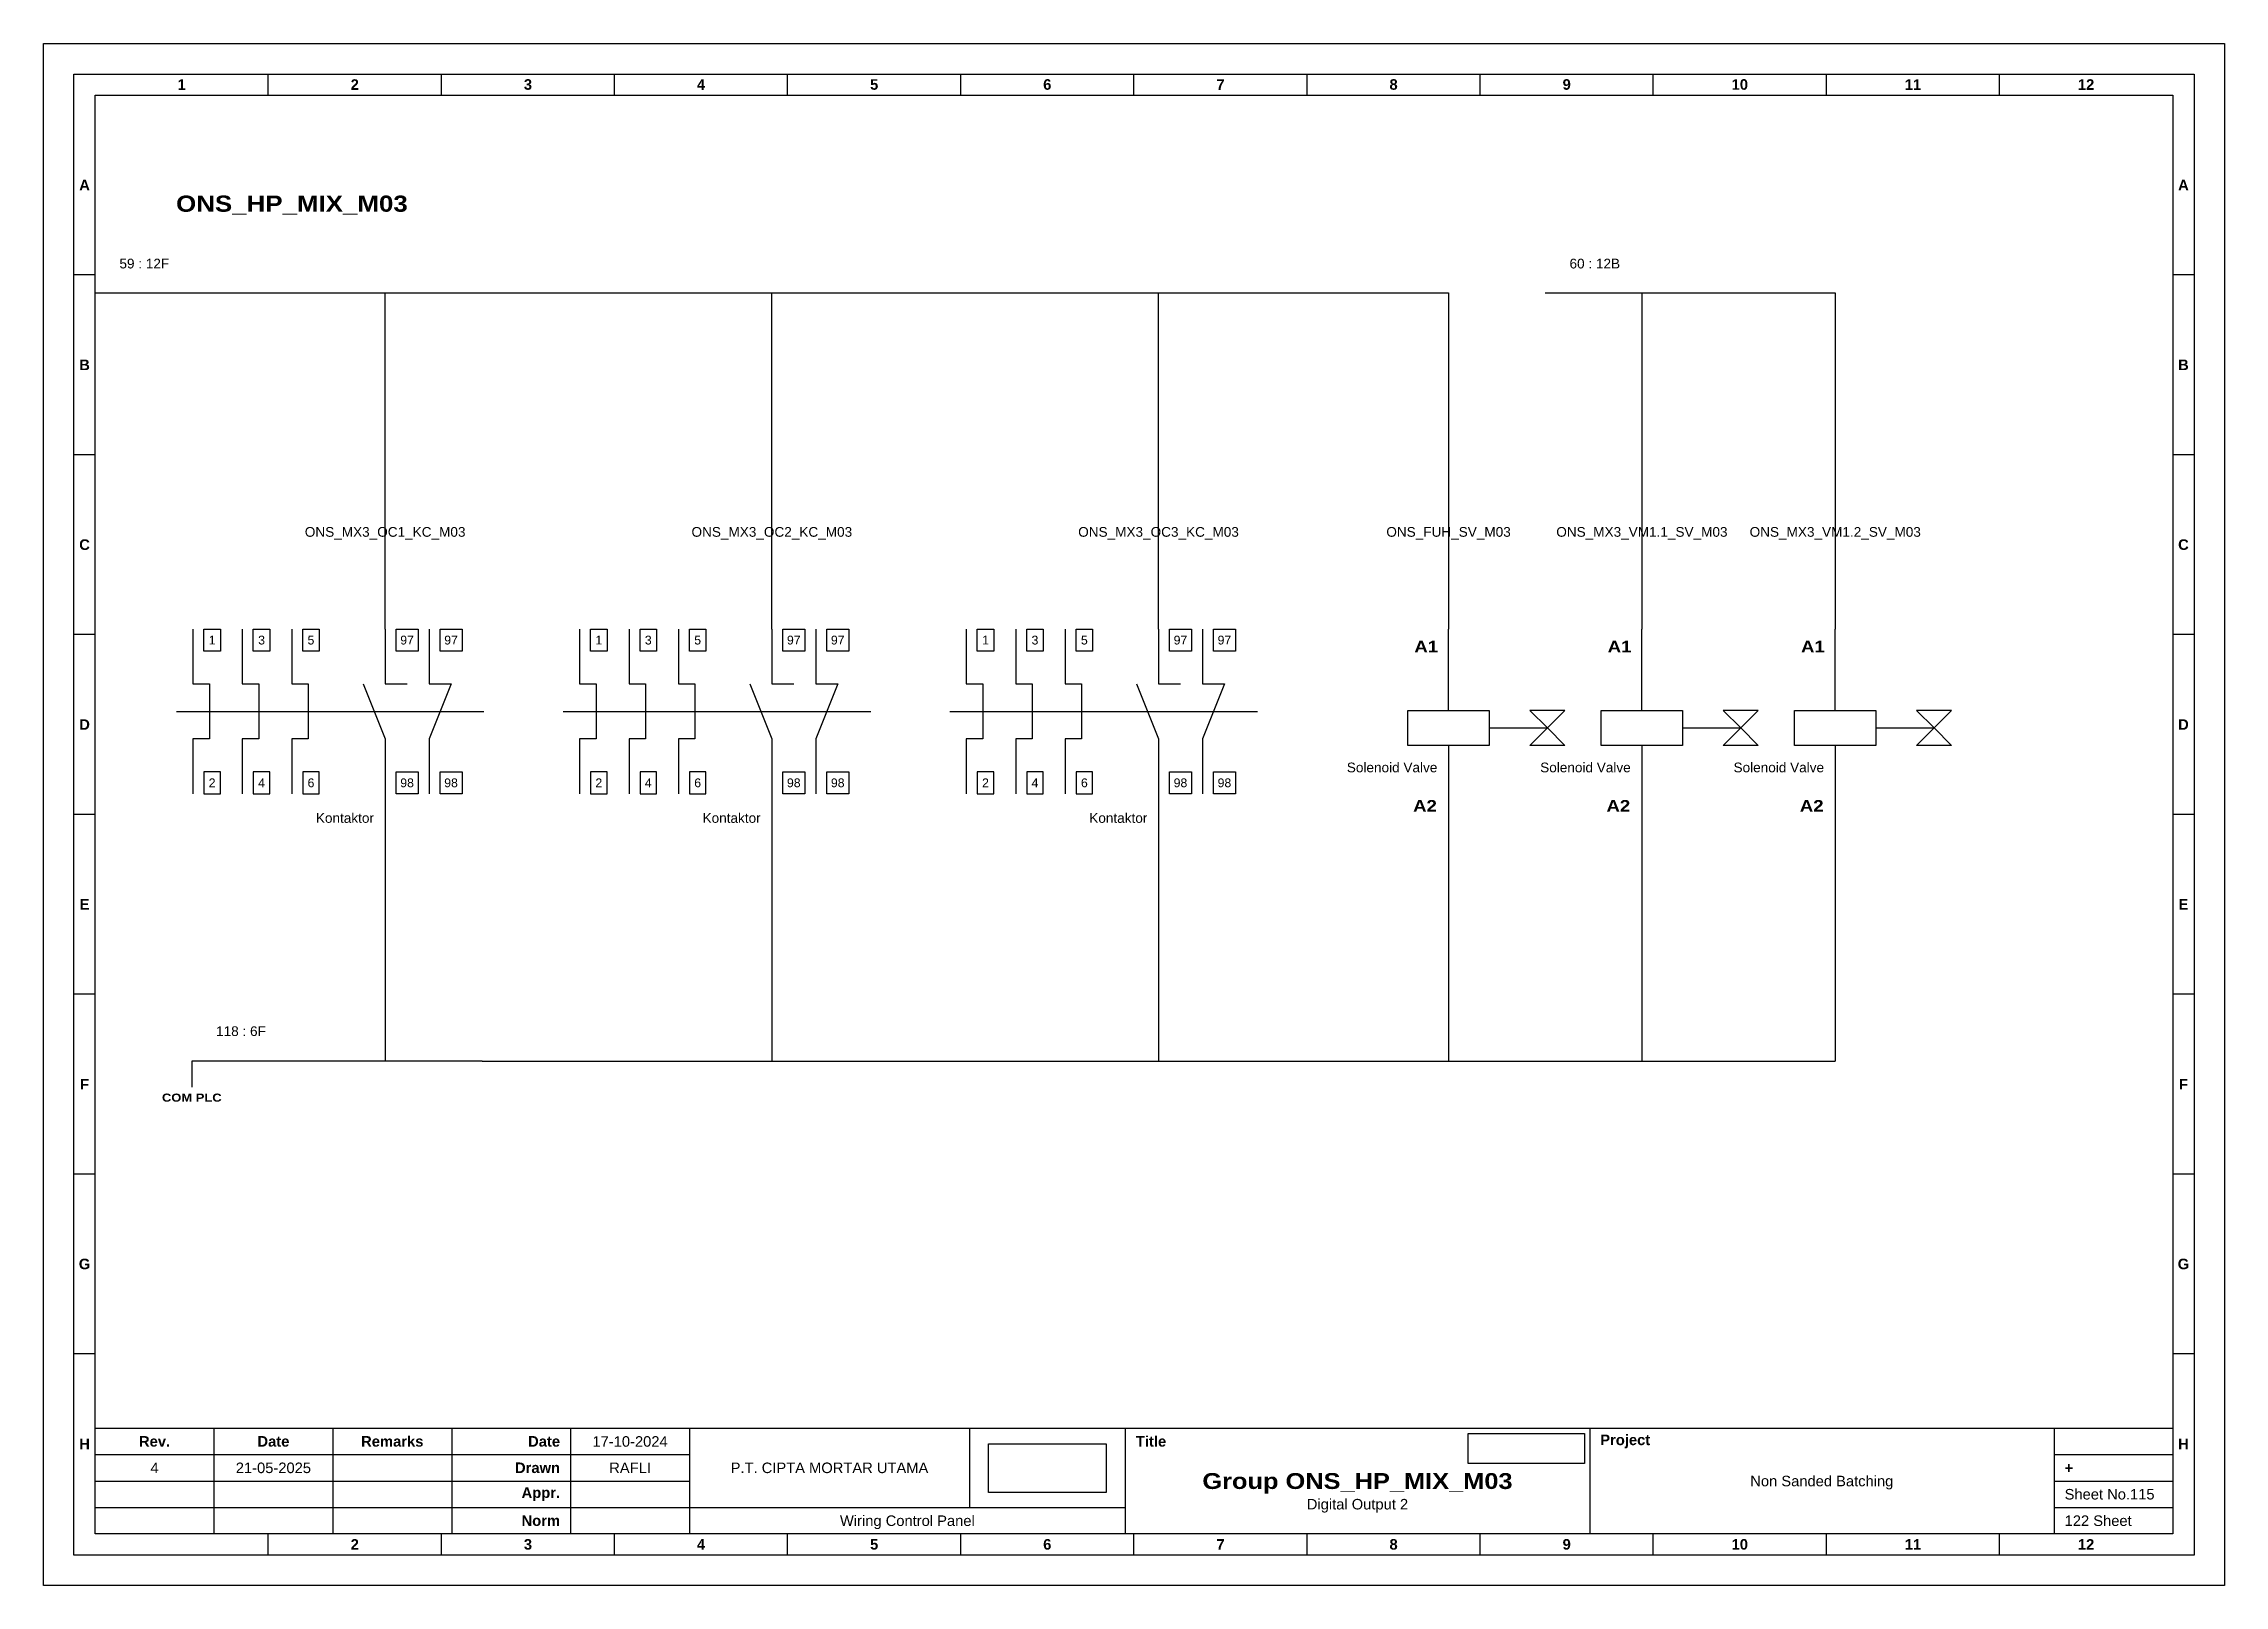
# Model space of a CAD drawing. Header units: centimetres. Extents: x 960 to 2473, y 652 to 2370.
# Drawn here: x 1892.6 to 2162, y 890.1 to 1080.5 of the extents above; entities that cross this region are included whole.
import ezdxf
from ezdxf.enums import TextEntityAlignment as Align

# ---------------------------------------------------------------- set-up
doc = ezdxf.new("R2010")
doc.units = ezdxf.units.CM
doc.header["$MEASUREMENT"] = 0
doc.styles.add('Bold', font='ariblk.ttf', dxfattribs={"height": 25.4})
doc.styles.get("Standard").update_dxf_attribs({"font": 'arial.ttf'})
picture_1 = doc.add_image_def('image1.png', size_in_pixel=(2048, 847))
picture_2 = doc.add_image_def('image2.png', size_in_pixel=(2092, 542))

msp = doc.modelspace()

# ---------------------------------------------------------------- texts
at = {"ltscale": 500, "style": 'Bold'}
msp.add_text('ONS_HP_MIX_M03', height=2, dxfattribs=at).set_placement((1908.98, 1059.7))
at = {"ltscale": 500}
for s, p in [('59 : 12F', (1901.98, 1053.9)), ('60 : 12B', (2081.08, 1053.9)), ('118 : 6F', (1913.92, 959.1))]:
    msp.add_text(s, height=1.2, dxfattribs=at).set_placement(p, align=Align.TOP_LEFT)
at = {"ltscale": 50}
for s, p in [('ONS_MX3_OC1_KC_M03', (1934.8, 1020.16)), ('ONS_MX3_OC2_KC_M03', (1982.56, 1020.16)), ('ONS_MX3_OC3_KC_M03', (2030.32, 1020.16)), ('ONS_FUH_SV_M03', (2066.14, 1020.16)), ('ONS_MX3_VM1.1_SV_M03', (2090.02, 1020.16)), ('ONS_MX3_VM1.2_SV_M03', (2113.9, 1020.16))]:
    msp.add_text(s, height=1.2, dxfattribs=at).set_placement(p, align=Align.MIDDLE_CENTER)
at = {"ltscale": 500}
for s, height, p in [('1', 1.09, (1913.43, 1006.8)), ('3', 1.09, (1919.54, 1006.8)), ('5', 1.09, (1925.64, 1006.8)), ('97', 1.085, (1937.51, 1006.8)), ('97', 1.085, (1942.94, 1006.8)), ('1', 1.09, (1961.19, 1006.8)), ('3', 1.09, (1967.3, 1006.8)), ('5', 1.09, (1973.4, 1006.8)), ('97', 1.085, (1985.27, 1006.8)), ('97', 1.085, (1990.7, 1006.8)), ('1', 1.09, (2008.95, 1006.8)), ('3', 1.09, (2015.06, 1006.8)), ('5', 1.09, (2021.16, 1006.8)), ('97', 1.085, (2033.03, 1006.8)), ('97', 1.085, (2038.46, 1006.8)), ('2', 1.09, (1913.43, 989.17)), ('4', 1.09, (1919.54, 989.17)), ('6', 1.09, (1925.64, 989.17)), ('98', 1.085, (1937.51, 989.17)), ('98', 1.085, (1942.94, 989.17)), ('2', 1.09, (1961.19, 989.17)), ('4', 1.09, (1967.3, 989.17)), ('6', 1.09, (1973.4, 989.17)), ('98', 1.085, (1985.27, 989.17)), ('98', 1.085, (1990.7, 989.17)), ('2', 1.09, (2008.95, 989.17)), ('4', 1.09, (2015.06, 989.17)), ('6', 1.09, (2021.16, 989.17)), ('98', 1.085, (2033.03, 989.17)), ('98', 1.085, (2038.46, 989.17))]:
    msp.add_text(s, height=height, dxfattribs=at).set_placement(p, align=Align.MIDDLE_CENTER)
at = {"ltscale": 500, "style": 'Bold'}
for p in [(2064.85, 1006.72), (2088.73, 1006.72), (2112.61, 1006.72)]:
    msp.add_text('A1', height=1.436, dxfattribs=at).set_placement(p, align=Align.TOP_RIGHT)
at = {"ltscale": 50}
for s, p in [('Solenoid Valve', (2064.76, 990.11)), ('Solenoid Valve', (2088.64, 990.11)), ('Solenoid Valve', (2112.52, 990.11)), ('Kontaktor', (1933.42, 983.87)), ('Kontaktor', (1981.18, 983.87)), ('Kontaktor', (2028.94, 983.87))]:
    msp.add_text(s, height=1.2, dxfattribs=at).set_placement(p, align=Align.BOTTOM_RIGHT)
at = {"ltscale": 500, "style": 'Bold'}
for p in [(2064.7, 985.18), (2088.58, 985.18), (2112.46, 985.18)]:
    msp.add_text('A2', height=1.436, dxfattribs=at).set_placement(p, align=Align.BOTTOM_RIGHT)
at = {"ltscale": 50, "style": 'Bold'}
msp.add_text('COM PLC', height=1, dxfattribs=at).set_placement((1910.92, 950.79), align=Align.TOP_CENTER)

# ---------------------------------------------------------------- blocks, each defined once
blk = doc.blocks.new('KOP MU PROJECT')
at = {"color": 6, "ltscale": 50}
for p, q in [((27.74, 184.05), (27.74, 186.66)), ((49.13, 184.05), (49.13, 186.66)), ((70.51, 184.05), (70.51, 186.66)), ((91.89, 184.05), (91.89, 186.66)), ((113.27, 184.05), (113.27, 186.66)), ((134.66, 184.05), (134.66, 186.66)), ((156.04, 184.05), (156.04, 186.66)), ((177.42, 184.05), (177.42, 186.66)), ((198.8, 184.05), (198.8, 186.66)), ((220.19, 184.05), (220.19, 186.66)), ((241.57, 184.05), (241.57, 186.66)), ((6.36, 161.84), (3.75, 161.84)), ((265.59, 161.84), (262.98, 161.84)), ((6.36, 139.63), (3.75, 139.63)), ((265.59, 139.63), (262.98, 139.63)), ((6.36, 117.42), (3.75, 117.42)), ((265.59, 117.42), (262.98, 117.42)), ((6.36, 95.22), (3.75, 95.22)), ((265.59, 95.22), (262.98, 95.22)), ((6.36, 73.01), (3.75, 73.01)), ((265.59, 73.01), (262.98, 73.01)), ((6.36, 50.8), (3.75, 50.8)), ((265.59, 50.8), (262.98, 50.8)), ((6.36, 28.59), (3.75, 28.59)), ((265.59, 28.59), (262.98, 28.59)), ((27.74, 3.75), (27.74, 6.36)), ((49.13, 3.75), (49.13, 6.36)), ((70.51, 3.75), (70.51, 6.36)), ((91.89, 3.75), (91.89, 6.36)), ((113.27, 3.75), (113.27, 6.36)), ((134.66, 3.75), (134.66, 6.36)), ((156.04, 3.75), (156.04, 6.36)), ((177.42, 3.75), (177.42, 6.36)), ((198.8, 3.75), (198.8, 6.36)), ((220.19, 3.75), (220.19, 6.36)), ((241.57, 3.75), (241.57, 6.36))]:
    blk.add_line(p, q, dxfattribs=at)
at = {"ltscale": 50}
for p, q in [((6.36, 19.41), (262.98, 19.41)), ((21.04, 19.41), (21.04, 6.36)), ((35.72, 19.41), (35.72, 6.36)), ((50.41, 19.41), (50.41, 6.36)), ((65.09, 19.41), (65.09, 6.36)), ((79.77, 19.41), (79.77, 6.36)), ((114.35, 19.41), (114.35, 9.62)), ((133.6, 19.41), (133.6, 6.36)), ((190.95, 19.41), (190.95, 6.36)), ((248.3, 19.41), (248.3, 6.36)), ((6.36, 16.15), (79.77, 16.15)), ((248.3, 16.15), (262.98, 16.15)), ((6.36, 12.89), (79.77, 12.89)), ((248.3, 12.89), (262.98, 12.89)), ((6.36, 9.62), (133.6, 9.62)), ((248.3, 9.62), (262.98, 9.62))]:
    blk.add_line(p, q, dxfattribs=at)
at = {"color": 1, "ltscale": 50}
blk.add_lwpolyline([(269.34, 0), (0, 0), (0, 190.41), (269.34, 190.41)], close=True, dxfattribs=at)
at = {"color": 6, "ltscale": 50}
for points in [[(265.59, 3.75), (3.75, 3.75), (3.75, 186.66), (265.59, 186.66)], [(262.98, 6.36), (6.36, 6.36), (6.36, 184.05), (262.98, 184.05)]]:
    blk.add_lwpolyline(points, close=True, dxfattribs=at)
at = {"ltscale": 50, "char_height": 1.305, "attachment_point": 4}
for s, width, heights, insert in [('\\pxqc;{\\fArial|b1|i0|c0|p34;1}', 21.3825, [2.51], (6.36, 185.36)), ('\\pxqc;{\\fArial|b1|i0|c0|p34;2}', 21.3825, [2.51], (27.74, 185.36)), ('\\pxqc;{\\fArial|b1|i0|c0|p34;3}', 21.3825, [2.51], (49.13, 185.36)), ('\\pxqc;{\\fArial|b1|i0|c0|p34;4}', 21.3825, [2.51], (70.51, 185.36)), ('\\pxqc;{\\fArial|b1|i0|c0|p34;5}', 21.3825, [2.51], (91.89, 185.36)), ('\\pxqc;{\\fArial|b1|i0|c0|p34;6}', 21.3825, [2.51], (113.27, 185.36)), ('\\pxqc;{\\fArial|b1|i0|c0|p34;7}', 21.3825, [2.51], (134.66, 185.36)), ('\\pxqc;{\\fArial|b1|i0|c0|p34;8}', 21.3825, [2.51], (156.04, 185.36)), ('\\pxqc;{\\fArial|b1|i0|c0|p34;9}', 21.3825, [2.51], (177.42, 185.36)), ('\\pxqc;{\\fArial|b1|i0|c0|p34;10}', 21.3825, [2.51], (198.8, 185.36)), ('\\pxqc;{\\fArial|b1|i0|c0|p34;11}', 21.3825, [2.51], (220.19, 185.36)), ('\\pxqc;{\\fArial|b1|i0|c0|p34;12}', 21.3825, [2.51], (241.57, 185.36)), ('\\pxqc;{\\fArial|b1|i0|c0|p34;A}', 2.61, [2.51], (3.75, 172.95)), ('\\pxqc;{\\fArial|b1|i0|c0|p34;A}', 2.61, [2.51], (262.98, 172.95)), ('\\pxqc;{\\fArial|b1|i0|c0|p34;B}', 2.61, [2.51], (3.75, 150.74)), ('\\pxqc;{\\fArial|b1|i0|c0|p34;B}', 2.61, [2.51], (262.98, 150.74)), ('\\pxqc;{\\fArial|b1|i0|c0|p34;C}', 2.61, [2.51], (3.75, 128.53)), ('\\pxqc;{\\fArial|b1|i0|c0|p34;C}', 2.61, [2.51], (262.98, 128.53)), ('\\pxqc;{\\fArial|b1|i0|c0|p34;D}', 2.61, [2.51], (3.75, 106.32)), ('\\pxqc;{\\fArial|b1|i0|c0|p34;D}', 2.61, [2.51], (262.98, 106.32)), ('\\pxqc;{\\fArial|b1|i0|c0|p34;E}', 2.61, [2.51], (3.75, 84.11)), ('\\pxqc;{\\fArial|b1|i0|c0|p34;E}', 2.61, [2.51], (262.98, 84.11)), ('\\pxqc;{\\fArial|b1|i0|c0|p34;F}', 2.61, [2.51], (3.75, 61.9)), ('\\pxqc;{\\fArial|b1|i0|c0|p34;F}', 2.61, [2.51], (262.98, 61.9)), ('\\pxqc;{\\fArial|b1|i0|c0|p34;G}', 2.61, [2.51], (3.75, 39.69)), ('\\pxqc;{\\fArial|b1|i0|c0|p34;G}', 2.61, [2.51], (262.98, 39.69)), ('\\pxqc;{\\fArial|b1|i0|c0|p34;H}', 2.61, [2.51], (3.75, 17.47)), ('\\pxqc;{\\fArial|b1|i0|c0|p34;Rev.}', 14.6811, [2.88], (6.36, 17.78)), ('\\pxqc;{\\fArial|b1|i0|c0|p34;Date}', 14.6811, [2.88], (21.04, 17.78)), ('\\pxqc;{\\fArial|b1|i0|c0|p34;Remarks}', 14.6811, [2.88], (35.72, 17.78)), ('\\pxqr;{\\fArial|b1|i0|c0|p34;Date}', 13.3761, [2.88], (50.41, 17.78)), ('\\pxql;{\\fArial|b1|i0|c0|p34;Title}', 50.2419, [2.88], (134.9, 17.78)), ('\\pxql;{\\fArial|b1|i0|c0|p34;Project}', 50.2419, [2.88], (192.25, 17.78)), ('\\pxqc;{\\fArial|b1|i0|c0|p34;H}', 2.61, [2.51], (262.98, 17.47)), ('\\pxqr;{\\fArial|b1|i0|c0|p34;Drawn}', 13.3761, [2.88], (50.41, 14.52)), ('\\pxql;{\\fArial|b1|i0|c0|p34;+}', 14.6811, [2.88], (249.61, 14.52)), ('\\pxqr;{\\fArial|b1|i0|c0|p34;Appr.}', 13.3761, [2.88], (50.41, 11.26)), ('\\pxqr;{\\fArial|b1|i0|c0|p34;Norm}', 13.3761, [2.88], (50.41, 7.99)), ('\\pxqc;{\\fArial|b1|i0|c0|p34;2}', 21.3825, [2.51], (27.74, 5.06)), ('\\pxqc;{\\fArial|b1|i0|c0|p34;3}', 21.3825, [2.51], (49.13, 5.06)), ('\\pxqc;{\\fArial|b1|i0|c0|p34;4}', 21.3825, [2.51], (70.51, 5.06)), ('\\pxqc;{\\fArial|b1|i0|c0|p34;5}', 21.3825, [2.51], (91.89, 5.06)), ('\\pxqc;{\\fArial|b1|i0|c0|p34;6}', 21.3825, [2.51], (113.27, 5.06)), ('\\pxqc;{\\fArial|b1|i0|c0|p34;7}', 21.3825, [2.51], (134.66, 5.06)), ('\\pxqc;{\\fArial|b1|i0|c0|p34;8}', 21.3825, [2.51], (156.04, 5.06)), ('\\pxqc;{\\fArial|b1|i0|c0|p34;9}', 21.3825, [2.51], (177.42, 5.06)), ('\\pxqc;{\\fArial|b1|i0|c0|p34;10}', 21.3825, [2.51], (198.8, 5.06)), ('\\pxqc;{\\fArial|b1|i0|c0|p34;11}', 21.3825, [2.51], (220.19, 5.06)), ('\\pxqc;{\\fArial|b1|i0|c0|p34;12}', 21.3825, [2.51], (241.57, 5.06))]:
    blk.add_mtext_dynamic_manual_height_columns(s, width=width, gutter_width=0.0326, heights=heights, dxfattribs=dict(at, insert=insert))
at = {"ltscale": 50}
for tag, p in [('DATECREATED', (72.43, 17.78)), ('REV', (13.7, 14.52)), ('REVDATE', (28.38, 14.52)), ('REMARKS', (43.06, 14.52)), ('DRAWN', (72.43, 14.52)), ('COMPANY', (97.06, 14.52)), ('PROJECT', (219.62, 12.89)), ('APPR', (72.43, 11.26)), ('NORM', (72.43, 7.99)), ('DRAWINGCATEGORY', (106.68, 7.99)), ('DESCRIPTION', (162.27, 10.03))]:
    blk.add_attdef(tag, text='', height=1.3, dxfattribs=at).set_placement(p, align=Align.MIDDLE_CENTER)
at = {"ltscale": 50, "style": 'Bold'}
blk.add_attdef('TITLE', text='', height=1.96, dxfattribs=at).set_placement((162.27, 12.89), align=Align.MIDDLE_CENTER)
at = {"ltscale": 50}
for tag, p in [('SHEETNUMBER', (249.61, 11.26)), ('TOTALSHEET', (249.61, 7.99))]:
    blk.add_attdef(tag, text='', height=1.3, dxfattribs=at).set_placement(p, align=Align.MIDDLE_LEFT)
image = blk.add_image(picture_1, insert=(116.72, 11.48), size_in_units=(14.5, 6), dxfattribs=at)
image.dxf.flags = 15
image = blk.add_image(picture_2, insert=(175.94, 15.04), size_in_units=(14.36, 3.72), dxfattribs=at)
image.dxf.flags = 15

# ---------------------------------------------------------------- linework, layer by layer
at = {"color": 146, "ltscale": 50, "true_color": 0x105689}
for p, q in [((1898.98, 1049.7), (1922.86, 1049.7)), ((1922.86, 1049.7), (1946.74, 1049.7)), ((1934.8, 1008.16), (1934.8, 1049.7)), ((1946.74, 1049.7), (1970.62, 1049.7)), ((1970.62, 1049.7), (1994.5, 1049.7)), ((1982.56, 1008.16), (1982.56, 1049.7)), ((1994.5, 1049.7), (2018.38, 1049.7)), ((2018.38, 1049.7), (2054.2, 1049.7)), ((2030.32, 1008.16), (2030.32, 1049.7)), ((2054.2, 1049.7), (2066.14, 1049.7)), ((2066.14, 1049.7), (2066.14, 1008.16)), ((2078.08, 1049.7), (2101.96, 1049.7)), ((2090.02, 1049.7), (2090.02, 1008.16)), ((2101.96, 1049.7), (2113.9, 1049.7)), ((2113.9, 1049.7), (2113.9, 1008.16)), ((1934.8, 987.81), (1934.8, 954.79)), ((1982.56, 987.81), (1982.56, 954.79)), ((2030.32, 987.81), (2030.32, 954.79)), ((2066.14, 984.06), (2066.14, 954.79)), ((2090.02, 984.06), (2090.02, 954.79)), ((2113.9, 984.06), (2113.9, 954.79)), ((1946.78, 954.79), (1910.92, 954.79)), ((1910.92, 954.79), (1910.92, 951.59)), ((1946.78, 954.79), (2006.52, 954.79)), ((1994.58, 954.79), (1994.58, 954.79)), ((2006.52, 954.79), (2113.9, 954.79))]:
    msp.add_line(p, q, dxfattribs=at)
at = {"ltscale": 50}
for p, q in [((1934.8, 1008.16), (1934.8, 1001.38)), ((1940.23, 1008.16), (1940.23, 1001.38)), ((1982.56, 1008.16), (1982.56, 1001.38)), ((1987.99, 1008.16), (1987.99, 1001.38)), ((2030.32, 1008.16), (2030.32, 1001.38)), ((2035.75, 1008.16), (2035.75, 1001.38)), ((2066.14, 998.11), (2066.14, 1008.16)), ((2090.02, 998.11), (2090.02, 1008.16)), ((2113.9, 998.11), (2113.9, 1008.16)), ((1909.02, 997.98), (1947.01, 997.98)), ((1956.78, 997.98), (1994.77, 997.98)), ((2004.54, 997.98), (2042.53, 997.98)), ((1934.8, 994.59), (1934.8, 987.81)), ((1940.23, 994.59), (1940.23, 987.81)), ((1982.56, 994.59), (1982.56, 987.81)), ((1987.99, 994.59), (1987.99, 987.81)), ((2030.32, 994.59), (2030.32, 987.81)), ((2035.75, 994.59), (2035.75, 987.81)), ((2071.17, 995.95), (2078.35, 995.95)), ((2095.05, 995.95), (2102.23, 995.95)), ((2118.93, 995.95), (2126.11, 995.95)), ((2066.14, 993.8), (2066.14, 983.75)), ((2090.02, 993.8), (2090.02, 983.75)), ((2113.9, 993.8), (2113.9, 983.75))]:
    msp.add_line(p, q, dxfattribs=at)
at = {"color": 1, "ltscale": 50}
for points in [[(1911.06, 1008.16), (1911.06, 1001.38), (1913.09, 1001.38), (1913.09, 994.59), (1911.06, 994.59), (1911.06, 987.81)], [(1917.16, 1008.16), (1917.16, 1001.38), (1919.2, 1001.38), (1919.2, 994.59), (1917.16, 994.59), (1917.16, 987.81)], [(1923.27, 1008.16), (1923.27, 1001.38), (1925.3, 1001.38), (1925.3, 994.59), (1923.27, 994.59), (1923.27, 987.81)], [(1958.82, 1008.16), (1958.82, 1001.38), (1960.85, 1001.38), (1960.85, 994.59), (1958.82, 994.59), (1958.82, 987.81)], [(1964.92, 1008.16), (1964.92, 1001.38), (1966.96, 1001.38), (1966.96, 994.59), (1964.92, 994.59), (1964.92, 987.81)], [(1971.03, 1008.16), (1971.03, 1001.38), (1973.06, 1001.38), (1973.06, 994.59), (1971.03, 994.59), (1971.03, 987.81)], [(2006.58, 1008.16), (2006.58, 1001.38), (2008.61, 1001.38), (2008.61, 994.59), (2006.58, 994.59), (2006.58, 987.81)], [(2012.68, 1008.16), (2012.68, 1001.38), (2014.72, 1001.38), (2014.72, 994.59), (2012.68, 994.59), (2012.68, 987.81)], [(2018.79, 1008.16), (2018.79, 1001.38), (2020.82, 1001.38), (2020.82, 994.59), (2018.79, 994.59), (2018.79, 987.81)]]:
    msp.add_lwpolyline(points, dxfattribs=at)
at = {"ltscale": 50}
for points in [[(1912.41, 1008.16), (1914.45, 1008.16), (1914.45, 1005.45), (1912.41, 1005.45)], [(1918.52, 1008.16), (1920.56, 1008.16), (1920.56, 1005.45), (1918.52, 1005.45)], [(1924.63, 1008.16), (1926.66, 1008.16), (1926.66, 1005.45), (1924.63, 1005.45)], [(1936.16, 1008.16), (1938.87, 1008.16), (1938.87, 1005.45), (1936.16, 1005.45)], [(1941.58, 1008.16), (1944.3, 1008.16), (1944.3, 1005.45), (1941.58, 1005.45)], [(1960.17, 1008.16), (1962.21, 1008.16), (1962.21, 1005.45), (1960.17, 1005.45)], [(1966.28, 1008.16), (1968.32, 1008.16), (1968.32, 1005.45), (1966.28, 1005.45)], [(1972.39, 1008.16), (1974.42, 1008.16), (1974.42, 1005.45), (1972.39, 1005.45)], [(1983.92, 1008.16), (1986.63, 1008.16), (1986.63, 1005.45), (1983.92, 1005.45)], [(1989.34, 1008.16), (1992.06, 1008.16), (1992.06, 1005.45), (1989.34, 1005.45)], [(2007.93, 1008.16), (2009.97, 1008.16), (2009.97, 1005.45), (2007.93, 1005.45)], [(2014.04, 1008.16), (2016.08, 1008.16), (2016.08, 1005.45), (2014.04, 1005.45)], [(2020.15, 1008.16), (2022.18, 1008.16), (2022.18, 1005.45), (2020.15, 1005.45)], [(2031.68, 1008.16), (2034.39, 1008.16), (2034.39, 1005.45), (2031.68, 1005.45)], [(2037.1, 1008.16), (2039.82, 1008.16), (2039.82, 1005.45), (2037.1, 1005.45)], [(2061.12, 998.11), (2071.17, 998.11), (2071.17, 993.8), (2061.12, 993.8)], [(2078.35, 995.95), (2080.5, 998.11), (2076.19, 998.11)], [(2085, 998.11), (2095.05, 998.11), (2095.05, 993.8), (2085, 993.8)], [(2102.23, 995.95), (2104.38, 998.11), (2100.07, 998.11)], [(2108.88, 998.11), (2118.93, 998.11), (2118.93, 993.8), (2108.88, 993.8)], [(2126.11, 995.95), (2128.26, 998.11), (2123.95, 998.11)], [(2078.35, 995.95), (2080.5, 993.8), (2076.19, 993.8)], [(2102.23, 995.95), (2104.38, 993.8), (2100.07, 993.8)], [(2126.11, 995.95), (2128.26, 993.8), (2123.95, 993.8)], [(1912.41, 987.81), (1914.45, 987.81), (1914.45, 990.52), (1912.41, 990.52)], [(1918.52, 987.81), (1920.56, 987.81), (1920.56, 990.52), (1918.52, 990.52)], [(1924.63, 987.81), (1926.66, 987.81), (1926.66, 990.52), (1924.63, 990.52)], [(1936.16, 990.52), (1938.87, 990.52), (1938.87, 987.81), (1936.16, 987.81)], [(1941.58, 990.52), (1944.3, 990.52), (1944.3, 987.81), (1941.58, 987.81)], [(1960.17, 987.81), (1962.21, 987.81), (1962.21, 990.52), (1960.17, 990.52)], [(1966.28, 987.81), (1968.32, 987.81), (1968.32, 990.52), (1966.28, 990.52)], [(1972.39, 987.81), (1974.42, 987.81), (1974.42, 990.52), (1972.39, 990.52)], [(1983.92, 990.52), (1986.63, 990.52), (1986.63, 987.81), (1983.92, 987.81)], [(1989.34, 990.52), (1992.06, 990.52), (1992.06, 987.81), (1989.34, 987.81)], [(2007.93, 987.81), (2009.97, 987.81), (2009.97, 990.52), (2007.93, 990.52)], [(2014.04, 987.81), (2016.08, 987.81), (2016.08, 990.52), (2014.04, 990.52)], [(2020.15, 987.81), (2022.18, 987.81), (2022.18, 990.52), (2020.15, 990.52)], [(2031.68, 990.52), (2034.39, 990.52), (2034.39, 987.81), (2031.68, 987.81)], [(2037.1, 990.52), (2039.82, 990.52), (2039.82, 987.81), (2037.1, 987.81)]]:
    msp.add_lwpolyline(points, close=True, dxfattribs=at)
for points in [[(1932.09, 1001.38), (1934.8, 994.59)], [(1934.8, 1001.38), (1937.51, 1001.38)], [(1940.23, 1001.38), (1942.94, 1001.38), (1940.23, 994.59)], [(1979.85, 1001.38), (1982.56, 994.59)], [(1982.56, 1001.38), (1985.27, 1001.38)], [(1987.99, 1001.38), (1990.7, 1001.38), (1987.99, 994.59)], [(2027.61, 1001.38), (2030.32, 994.59)], [(2030.32, 1001.38), (2033.03, 1001.38)], [(2035.75, 1001.38), (2038.46, 1001.38), (2035.75, 994.59)]]:
    msp.add_lwpolyline(points, dxfattribs=at)

# ---------------------------------------------------------------- block references
msp.add_blockref('KOP MU PROJECT', (1892.62, 890.05)).add_auto_attribs({'DESCRIPTION': 'Digital Output 2', 'TITLE': 'Group ONS_HP_MIX_M03', 'PROJECT': 'Non Sanded Batching', 'COMPANY': 'P.T. CIPTA MORTAR UTAMA', 'DRAWINGCATEGORY': 'Wiring Control Panel', 'DRAWN': 'RAFLI', 'DATECREATED': '17-10-2024', 'REVDATE': '21-05-2025', 'REV': '4', 'SHEETNUMBER': 'Sheet No.115', 'TOTALSHEET': '122 Sheet'})

msp.set_redraw_order([(e.dxf.handle, doc.entitydb.next_handle()) for e in msp.query("TEXT MTEXT ATTDEF DIMENSION ARC_DIMENSION")])  # texts and dimensions are drawn at this point

doc.saveas('drawing.dxf')
